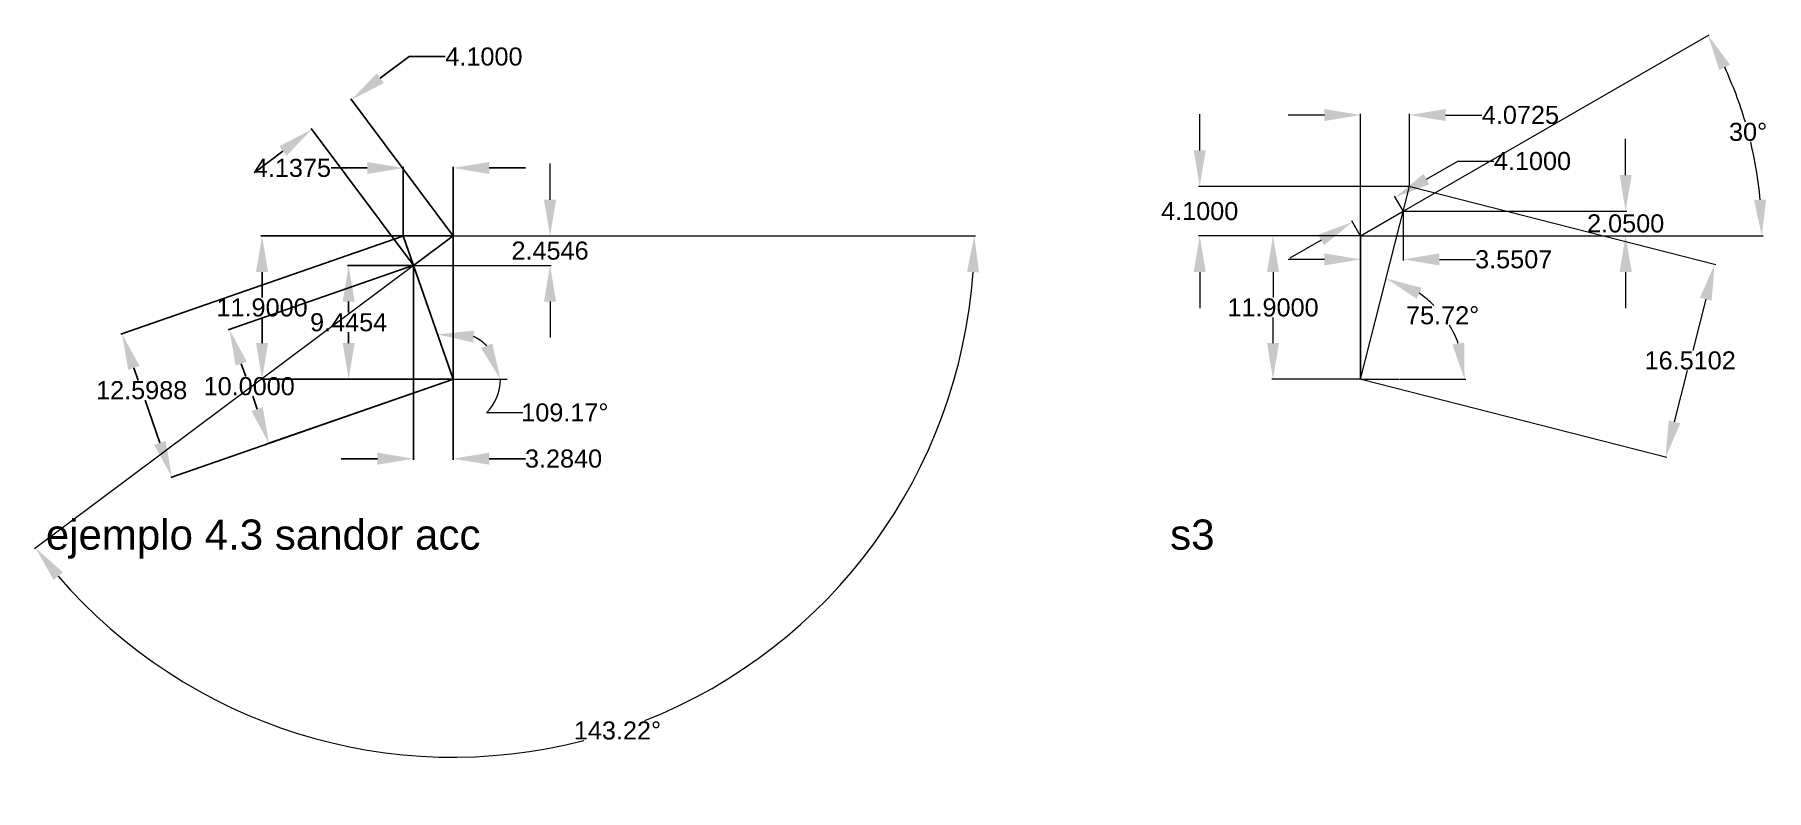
# Model space of a CAD drawing. Header units: inches. Extents: x -8 to 2100, y -439 to 297.
# Drawn here: x 1750.5 to 1894.4, y -216.3 to -153.5 of the extents above; entities that cross this region are included whole.
import ezdxf

# ---------------------------------------------------------------- set-up
doc = ezdxf.new("R2010")
doc.units = ezdxf.units.IN
doc.header["$MEASUREMENT"] = 0
doc.layers.add('AM_5', color=3, linetype='Continuous', lineweight=15)
doc.layers.add('vel', color=4, linetype='Continuous')
doc.styles.get("Standard").update_dxf_attribs({"font": 'arial.ttf'})
doc.dimstyles.new('AM_ANSI', dxfattribs={"dimtxt": 0.12, "dimasz": 0.12, "dimexe": 0.1, "dimexo": 0.05, "dimgap": 0.06, "dimtad": 0, "dimtih": 1, "dimtoh": 1, "dimdec": 4, "dimzin": 7, "dimdsep": 46, "dimtxsty": 'Standard', "dimcen": 0, "dimclrd": 256, "dimclre": 256, "dimclrt": 2, "dimadec": 0, "dimazin": 2, "dimtp": 0.1, "dimtm": 0.1, "dimtfac": 0.71, "dimtdec": 4, "dimtofl": 0, "dimtmove": 0, "dimatfit": 3, "dimfxl": 1, "dimtolj": 1, "dimtzin": 7, "dimlwd": -1, "dimlwe": -1, "dimarcsym": 1})
doc.dimstyles.new('AM_ANSI$2', dxfattribs={"dimtxt": 0.12, "dimasz": 0.12, "dimexe": 0.1, "dimexo": 0.05, "dimgap": 0.06, "dimtad": 0, "dimtih": 1, "dimtoh": 1, "dimdec": 4, "dimzin": 7, "dimdsep": 46, "dimtxsty": 'Standard', "dimcen": 0, "dimclrd": 256, "dimclre": 256, "dimclrt": 2, "dimadec": 0, "dimazin": 2, "dimtp": 0.1, "dimtm": 0.1, "dimtfac": 0.71, "dimtdec": 4, "dimtofl": 0, "dimtmove": 0, "dimatfit": 3, "dimfxl": 1, "dimtolj": 1, "dimtzin": 7, "dimlwd": -1, "dimlwe": -1, "dimarcsym": 1})

msp = doc.modelspace()

# ---------------------------------------------------------------- texts
at = {"char_height": 2.5, "attachment_point": 1}
for s, insert in [('ejemplo 4.3 sandor acc', (1751.47337, -193.79398)), ('s3', (1844.86438, -193.79398))]:
    msp.add_mtext_dynamic_manual_height_columns(s, width=148.1334139, gutter_width=1, heights=[0], dxfattribs=dict(at, insert=insert))

# ---------------------------------------------------------------- blocks, each defined once
blk = doc.blocks.new('*D59')
at = {"layer": 'AM_5', "linetype": 'ByBlock', "transparency": 16777216}
blk.add_line((1788.09, -184.91), (1791.09, -184.91), dxfattribs=at)
for start, end in [(44.834, 64.3378), (315.166, 0)]:
    blk.add_arc((1785.31, -182.14), 3.93, start, end, dxfattribs=at)
at = {"layer": 'AM_5', "transparency": 16777216}
for points in [[(1786.98, -179.09), (1787.04, -178.1), (1784.01, -178.42)], [(1788.56, -179.18), (1787.63, -179.56), (1789.24, -182.14)]]:
    blk.add_solid(points, dxfattribs=at)
at = {"layer": 'Defpoints', "color": 0, "transparency": 16777216}
for p in [(1782.02, -172.69), (1786.47, -178.38), (1785.31, -182.14), (1785.31, -182.14), (1789.81, -182.14)]:
    blk.add_point(p, dxfattribs=at)
at = {"layer": 'AM_5', "color": 2, "transparency": 16777216, "insert": (1794.59, -184.91), "char_height": 1.5, "attachment_point": 5}
blk.add_mtext('\\A1;109.17°', dxfattribs=at)
blk = doc.blocks.new('*D61')
at = {"linetype": 'ByBlock', "transparency": 16777216}
for p, q in [((1778.17, -164.6), (1775.17, -164.6)), ((1781.17, -170.19), (1781.17, -164.5)), ((1785.31, -170.19), (1785.31, -164.5)), ((1788.31, -164.6), (1791.31, -164.6))]:
    blk.add_line(p, q, dxfattribs=at)
at = {"transparency": 16777216}
for points in [[(1778.17, -164.1), (1778.17, -165.1), (1781.17, -164.6)], [(1788.31, -164.1), (1788.31, -165.1), (1785.31, -164.6)]]:
    blk.add_solid(points, dxfattribs=at)
at = {"layer": 'Defpoints', "color": 0, "transparency": 16777216}
for p in [(1781.17, -164.6), (1781.17, -170.24), (1785.31, -170.24)]:
    blk.add_point(p, dxfattribs=at)
at = {"color": 2, "transparency": 16777216, "insert": (1771.96, -164.6), "char_height": 1.5, "attachment_point": 5}
blk.add_mtext('\\A1;4.1375', dxfattribs=at)
blk = doc.blocks.new('*D62')
at = {"linetype": 'ByBlock', "transparency": 16777216}
for p, q in [((1781.12, -170.24), (1769.34, -170.24)), ((1769.44, -173.24), (1769.44, -175.36)), ((1769.44, -179.14), (1769.44, -177.02)), ((1785.26, -182.14), (1769.34, -182.14))]:
    blk.add_line(p, q, dxfattribs=at)
at = {"transparency": 16777216}
for points in [[(1768.94, -173.24), (1769.94, -173.24), (1769.44, -170.24)], [(1768.94, -179.14), (1769.94, -179.14), (1769.44, -182.14)]]:
    blk.add_solid(points, dxfattribs=at)
at = {"layer": 'Defpoints', "color": 0, "transparency": 16777216}
for p in [(1781.17, -170.24), (1769.44, -182.14), (1785.31, -182.14)]:
    blk.add_point(p, dxfattribs=at)
at = {"color": 2, "transparency": 16777216, "insert": (1769.44, -176.19), "char_height": 1.5, "attachment_point": 5}
blk.add_mtext('\\A1;11.9000', dxfattribs=at)
blk = doc.blocks.new('*D63')
at = {"linetype": 'ByBlock', "transparency": 16777216}
for p, q in [((1781.97, -172.69), (1776.53, -172.69)), ((1776.63, -175.69), (1776.63, -176.59)), ((1776.63, -179.14), (1776.63, -178.24)), ((1785.26, -182.14), (1776.53, -182.14))]:
    blk.add_line(p, q, dxfattribs=at)
at = {"transparency": 16777216}
for points in [[(1776.13, -175.69), (1777.13, -175.69), (1776.63, -172.69)], [(1776.13, -179.14), (1777.13, -179.14), (1776.63, -182.14)]]:
    blk.add_solid(points, dxfattribs=at)
at = {"layer": 'Defpoints', "color": 0, "transparency": 16777216}
for p in [(1782.02, -172.69), (1776.63, -182.14), (1785.31, -182.14)]:
    blk.add_point(p, dxfattribs=at)
at = {"color": 2, "transparency": 16777216, "insert": (1776.63, -177.42), "char_height": 1.5, "attachment_point": 5}
blk.add_mtext('\\A1;9.4454', dxfattribs=at)
blk = doc.blocks.new('*D64')
at = {"linetype": 'ByBlock', "transparency": 16777216}
for p, q in [((1782.02, -172.74), (1782.02, -188.84)), ((1785.31, -182.19), (1785.31, -188.84)), ((1779.02, -188.74), (1776.02, -188.74)), ((1788.31, -188.74), (1791.31, -188.74))]:
    blk.add_line(p, q, dxfattribs=at)
at = {"transparency": 16777216}
for points in [[(1779.02, -188.24), (1779.02, -189.24), (1782.02, -188.74)], [(1788.31, -188.24), (1788.31, -189.24), (1785.31, -188.74)]]:
    blk.add_solid(points, dxfattribs=at)
at = {"layer": 'Defpoints', "color": 0, "transparency": 16777216}
for p in [(1782.02, -172.69), (1785.31, -182.14), (1785.31, -188.74)]:
    blk.add_point(p, dxfattribs=at)
at = {"color": 2, "transparency": 16777216, "insert": (1794.48, -188.74), "char_height": 1.5, "attachment_point": 5}
blk.add_mtext('\\A1;3.2840', dxfattribs=at)
blk = doc.blocks.new('*D65')
at = {"linetype": 'ByBlock', "transparency": 16777216}
for p, q in [((1781.12, -170.26), (1757.71, -178.4)), ((1758.79, -181.2), (1759.15, -182.24)), ((1785.26, -182.16), (1761.85, -190.3)), ((1760.96, -187.43), (1759.72, -183.89))]:
    blk.add_line(p, q, dxfattribs=at)
at = {"transparency": 16777216}
for points in [[(1759.26, -181.03), (1758.32, -181.36), (1757.8, -178.36)], [(1761.43, -187.27), (1760.48, -187.59), (1761.94, -190.26)]]:
    blk.add_solid(points, dxfattribs=at)
at = {"layer": 'Defpoints', "color": 0, "transparency": 16777216}
for p in [(1781.17, -170.24), (1757.8, -178.36), (1785.31, -182.14)]:
    blk.add_point(p, dxfattribs=at)
at = {"color": 2, "transparency": 16777216, "insert": (1759.44, -183.06), "char_height": 1.5, "attachment_point": 5}
blk.add_mtext('\\A1;12.5988', dxfattribs=at)
blk = doc.blocks.new('*D66')
at = {"linetype": 'ByBlock', "transparency": 16777216}
for p, q in [((1781.97, -172.71), (1766.63, -178.05)), ((1767.71, -180.85), (1768.08, -181.91)), ((1785.26, -182.16), (1769.92, -187.49)), ((1769.03, -184.62), (1768.66, -183.56))]:
    blk.add_line(p, q, dxfattribs=at)
at = {"transparency": 16777216}
for points in [[(1768.18, -180.68), (1767.24, -181.01), (1766.73, -178.01)], [(1769.5, -184.46), (1768.55, -184.79), (1770.01, -187.46)]]:
    blk.add_solid(points, dxfattribs=at)
at = {"layer": 'Defpoints', "color": 0, "transparency": 16777216}
for p in [(1782.02, -172.69), (1785.31, -182.14), (1770.01, -187.46)]:
    blk.add_point(p, dxfattribs=at)
at = {"color": 2, "transparency": 16777216, "insert": (1768.37, -182.73), "char_height": 1.5, "attachment_point": 5}
blk.add_mtext('\\A1;10.0000', dxfattribs=at)
blk = doc.blocks.new('*D67')
at = {"linetype": 'ByBlock', "transparency": 16777216}
for p, q in [((1779.26, -157.14), (1781.66, -155.35)), ((1781.66, -155.35), (1784.66, -155.35)), ((1785.28, -170.2), (1776.8, -158.86)), ((1781.99, -172.65), (1773.51, -161.31)), ((1771.17, -163.19), (1768.77, -164.99))]:
    blk.add_line(p, q, dxfattribs=at)
at = {"transparency": 16777216}
for points in [[(1778.96, -156.74), (1779.56, -157.54), (1776.86, -158.94)], [(1770.87, -162.79), (1771.47, -163.59), (1773.57, -161.39)]]:
    blk.add_solid(points, dxfattribs=at)
at = {"layer": 'Defpoints', "color": 0, "transparency": 16777216}
for p in [(1776.86, -158.94), (1785.31, -170.24), (1782.02, -172.69)]:
    blk.add_point(p, dxfattribs=at)
at = {"color": 2, "transparency": 16777216, "insert": (1787.87, -155.35), "char_height": 1.5, "attachment_point": 5}
blk.add_mtext('\\A1;4.1000', dxfattribs=at)
blk = doc.blocks.new('*D82')
at = {"layer": 'AM_5', "linetype": 'ByBlock', "transparency": 16777216}
for p, q in [((1793.36, -167.24), (1793.36, -164.24)), ((1785.36, -170.24), (1793.46, -170.24)), ((1782.07, -172.69), (1793.46, -172.69)), ((1793.36, -175.69), (1793.36, -178.69))]:
    blk.add_line(p, q, dxfattribs=at)
at = {"layer": 'AM_5', "transparency": 16777216}
for points in [[(1792.86, -167.24), (1793.86, -167.24), (1793.36, -170.24)], [(1792.86, -175.69), (1793.86, -175.69), (1793.36, -172.69)]]:
    blk.add_solid(points, dxfattribs=at)
at = {"layer": 'Defpoints', "color": 0, "transparency": 16777216}
for p in [(1785.31, -170.24), (1793.36, -170.24), (1782.02, -172.69)]:
    blk.add_point(p, dxfattribs=at)
at = {"layer": 'AM_5', "color": 2, "transparency": 16777216, "insert": (1793.36, -171.47), "char_height": 1.5, "attachment_point": 5}
blk.add_mtext('\\A1;2.4546', dxfattribs=at)
blk = doc.blocks.new('*D93')
at = {"layer": 'AM_5', "linetype": 'ByBlock', "transparency": 16777216}
for p, q in [((1864.23, -168.24), (1864.23, -172.29)), ((1860.68, -170.29), (1860.68, -172.29)), ((1857.68, -172.19), (1854.68, -172.19)), ((1867.23, -172.19), (1870.23, -172.19))]:
    blk.add_line(p, q, dxfattribs=at)
at = {"layer": 'AM_5', "transparency": 16777216}
for points in [[(1857.68, -171.69), (1857.68, -172.69), (1860.68, -172.19)], [(1867.23, -171.69), (1867.23, -172.69), (1864.23, -172.19)]]:
    blk.add_solid(points, dxfattribs=at)
at = {"layer": 'Defpoints', "color": 0, "transparency": 16777216}
for p in [(1864.23, -168.19), (1860.68, -170.24), (1864.23, -172.19)]:
    blk.add_point(p, dxfattribs=at)
at = {"layer": 'AM_5', "color": 2, "transparency": 16777216, "insert": (1873.4, -172.19), "char_height": 1.5, "attachment_point": 5}
blk.add_mtext('\\A1;3.5507', dxfattribs=at)
blk = doc.blocks.new('*D94')
at = {"layer": 'AM_5', "linetype": 'ByBlock', "transparency": 16777216}
for p, q in [((1882.7, -165.19), (1882.7, -162.19)), ((1864.28, -168.19), (1882.8, -168.19)), ((1860.73, -170.24), (1882.8, -170.24)), ((1882.7, -173.24), (1882.7, -176.24))]:
    blk.add_line(p, q, dxfattribs=at)
at = {"layer": 'AM_5', "transparency": 16777216}
for points in [[(1882.2, -165.19), (1883.2, -165.19), (1882.7, -168.19)], [(1882.2, -173.24), (1883.2, -173.24), (1882.7, -170.24)]]:
    blk.add_solid(points, dxfattribs=at)
at = {"layer": 'Defpoints', "color": 0, "transparency": 16777216}
for p in [(1864.23, -168.19), (1882.7, -168.19), (1860.68, -170.24)]:
    blk.add_point(p, dxfattribs=at)
at = {"layer": 'AM_5', "color": 2, "transparency": 16777216, "insert": (1882.7, -169.21), "char_height": 1.5, "attachment_point": 5}
blk.add_mtext('\\A1;2.0500', dxfattribs=at)
blk = doc.blocks.new('*D95')
at = {"layer": 'AM_5', "linetype": 'ByBlock', "transparency": 16777216}
for p, q in [((1847.32, -163.14), (1847.32, -160.14)), ((1864.7, -166.14), (1847.22, -166.14)), ((1860.63, -170.24), (1847.22, -170.24)), ((1847.32, -173.24), (1847.32, -176.24))]:
    blk.add_line(p, q, dxfattribs=at)
at = {"layer": 'AM_5', "transparency": 16777216}
for points in [[(1846.82, -163.14), (1847.82, -163.14), (1847.32, -166.14)], [(1846.82, -173.24), (1847.82, -173.24), (1847.32, -170.24)]]:
    blk.add_solid(points, dxfattribs=at)
at = {"layer": 'Defpoints', "color": 0, "transparency": 16777216}
for p in [(1847.32, -166.14), (1864.75, -166.14), (1860.68, -170.24)]:
    blk.add_point(p, dxfattribs=at)
at = {"layer": 'AM_5', "color": 2, "transparency": 16777216, "insert": (1847.32, -168.19), "char_height": 1.5, "attachment_point": 5}
blk.add_mtext('\\A1;4.1000', dxfattribs=at)
blk = doc.blocks.new('*D96')
at = {"layer": 'AM_5', "linetype": 'ByBlock', "transparency": 16777216}
for p, q in [((1857.68, -160.2), (1854.68, -160.2)), ((1860.68, -170.19), (1860.68, -160.1)), ((1864.75, -166.09), (1864.75, -160.1)), ((1867.75, -160.2), (1870.75, -160.2))]:
    blk.add_line(p, q, dxfattribs=at)
at = {"layer": 'AM_5', "transparency": 16777216}
for points in [[(1857.68, -159.7), (1857.68, -160.7), (1860.68, -160.2)], [(1867.75, -159.7), (1867.75, -160.7), (1864.75, -160.2)]]:
    blk.add_solid(points, dxfattribs=at)
at = {"layer": 'Defpoints', "color": 0, "transparency": 16777216}
for p in [(1864.75, -160.2), (1864.75, -166.14), (1860.68, -170.24)]:
    blk.add_point(p, dxfattribs=at)
at = {"layer": 'AM_5', "color": 2, "transparency": 16777216, "insert": (1873.96, -160.2), "char_height": 1.5, "attachment_point": 5}
blk.add_mtext('\\A1;4.0725', dxfattribs=at)
blk = doc.blocks.new('*D97')
at = {"layer": 'AM_5', "linetype": 'ByBlock', "transparency": 16777216}
for p, q in [((1860.63, -170.24), (1853.31, -170.24)), ((1853.41, -173.24), (1853.41, -175.36)), ((1853.41, -179.14), (1853.41, -177.02)), ((1860.63, -182.14), (1853.31, -182.14))]:
    blk.add_line(p, q, dxfattribs=at)
at = {"layer": 'AM_5', "transparency": 16777216}
for points in [[(1852.91, -173.24), (1853.91, -173.24), (1853.41, -170.24)], [(1852.91, -179.14), (1853.91, -179.14), (1853.41, -182.14)]]:
    blk.add_solid(points, dxfattribs=at)
at = {"layer": 'Defpoints', "color": 0, "transparency": 16777216}
for p in [(1860.68, -170.24), (1853.41, -182.14), (1860.68, -182.14)]:
    blk.add_point(p, dxfattribs=at)
at = {"layer": 'AM_5', "color": 2, "transparency": 16777216, "insert": (1853.41, -176.19), "char_height": 1.5, "attachment_point": 5}
blk.add_mtext('\\A1;11.9000', dxfattribs=at)
blk = doc.blocks.new('*D98')
at = {"layer": 'AM_5', "linetype": 'ByBlock', "transparency": 16777216}
for p, q in [((1866.16, -165.53), (1868.76, -164.03)), ((1868.76, -164.03), (1871.76, -164.03)), ((1864.21, -168.15), (1863.51, -166.94)), ((1860.66, -170.2), (1859.96, -168.99)), ((1857.41, -170.58), (1854.81, -172.08))]:
    blk.add_line(p, q, dxfattribs=at)
at = {"layer": 'AM_5', "transparency": 16777216}
for points in [[(1865.91, -165.09), (1866.41, -165.96), (1863.56, -167.03)], [(1857.16, -170.14), (1857.66, -171.01), (1860.01, -169.08)]]:
    blk.add_solid(points, dxfattribs=at)
at = {"layer": 'Defpoints', "color": 0, "transparency": 16777216}
for p in [(1863.56, -167.03), (1864.23, -168.19), (1860.68, -170.24)]:
    blk.add_point(p, dxfattribs=at)
at = {"layer": 'AM_5', "color": 2, "transparency": 16777216, "insert": (1874.96, -164.03), "char_height": 1.5, "attachment_point": 5}
blk.add_mtext('\\A1;4.1000', dxfattribs=at)
blk = doc.blocks.new('*D99')
at = {"layer": 'AM_5', "linetype": 'ByBlock', "transparency": 16777216}
for p, q in [((1864.8, -166.15), (1890.19, -172.61)), ((1889.35, -175.5), (1888.27, -179.76)), ((1860.73, -182.15), (1886.12, -188.61)), ((1886.76, -185.68), (1887.85, -181.42))]:
    blk.add_line(p, q, dxfattribs=at)
at = {"layer": 'AM_5', "transparency": 16777216}
for points in [[(1888.87, -175.37), (1889.84, -175.62), (1890.09, -172.59)], [(1886.28, -185.56), (1887.25, -185.81), (1886.02, -188.59)]]:
    blk.add_solid(points, dxfattribs=at)
at = {"layer": 'Defpoints', "color": 0, "transparency": 16777216}
for p in [(1864.75, -166.14), (1890.09, -172.59), (1860.68, -182.14)]:
    blk.add_point(p, dxfattribs=at)
at = {"layer": 'AM_5', "color": 2, "transparency": 16777216, "insert": (1888.06, -180.59), "char_height": 1.5, "attachment_point": 5}
blk.add_mtext('\\A1;16.5102', dxfattribs=at)
blk = doc.blocks.new('*D100')
at = {"layer": 'AM_5', "linetype": 'ByBlock', "transparency": 16777216}
for p, q in [((1864.28, -168.16), (1889.63, -153.53)), ((1863.35, -170.24), (1894.11, -170.24))]:
    blk.add_line(p, q, dxfattribs=at)
for start, end in [(16.476, 24.8408), (5.1592, 13.5341)]:
    blk.add_arc((1860.68, -170.24), 33.33, start, end, dxfattribs=at)
at = {"layer": 'AM_5', "transparency": 16777216}
for points in [[(1890.48, -156.47), (1891.37, -156.01), (1889.54, -153.58)], [(1894.37, -167.22), (1893.37, -167.27), (1894.01, -170.24)]]:
    blk.add_solid(points, dxfattribs=at)
at = {"layer": 'Defpoints', "color": 0, "transparency": 16777216}
for p in [(1893.5, -164.45), (1864.23, -168.19), (1860.68, -170.24), (1860.68, -170.24), (1863.3, -170.24)]:
    blk.add_point(p, dxfattribs=at)
at = {"layer": 'AM_5', "color": 2, "transparency": 16777216, "insert": (1892.87, -161.61), "char_height": 1.5, "attachment_point": 5}
blk.add_mtext('\\A1;30°', dxfattribs=at)
blk = doc.blocks.new('*D101')
at = {"layer": 'AM_5', "linetype": 'ByBlock', "transparency": 16777216}
blk.add_line((1863.95, -182.14), (1869.42, -182.14), dxfattribs=at)
for start, end in [(45.1815, 55.7186), (20.0011, 31.2063)]:
    blk.add_arc((1860.68, -182.14), 8.64, start, end, dxfattribs=at)
at = {"layer": 'AM_5', "transparency": 16777216}
for points in [[(1865.34, -175.46), (1865.75, -174.55), (1862.81, -173.77)], [(1869.29, -179.1), (1868.31, -179.27), (1869.32, -182.14)]]:
    blk.add_solid(points, dxfattribs=at)
at = {"layer": 'Defpoints', "color": 0, "transparency": 16777216}
for p in [(1864.75, -166.14), (1868.49, -178.46), (1860.68, -182.14), (1860.68, -182.14), (1863.9, -182.14)]:
    blk.add_point(p, dxfattribs=at)
at = {"layer": 'AM_5', "color": 2, "transparency": 16777216, "insert": (1867.5, -176.84), "char_height": 1.5, "attachment_point": 5}
blk.add_mtext('\\A1;75.72°', dxfattribs=at)
blk = doc.blocks.new('*D132')
at = {"layer": 'AM_5', "linetype": 'ByBlock', "transparency": 16777216}
for p, q in [((1791.45, -170.24), (1828.7, -170.24)), ((1781.98, -172.72), (1750.55, -196.22))]:
    blk.add_line(p, q, dxfattribs=at)
for start, end in [(291.5879, 356.0288), (220.7472, 284.5269)]:
    blk.add_arc((1785.31, -170.24), 43.29, start, end, dxfattribs=at)
at = {"layer": 'AM_5', "transparency": 16777216}
for points in [[(1827.99, -173.22), (1828.99, -173.26), (1828.6, -170.24)], [(1752.12, -198.81), (1752.9, -198.18), (1750.63, -196.16)]]:
    blk.add_solid(points, dxfattribs=at)
at = {"layer": 'Defpoints', "color": 0, "transparency": 16777216}
for p in [(1779.22, -170.24), (1785.31, -170.24), (1791.4, -170.24), (1782.02, -172.69), (1781.17, -213.33)]:
    blk.add_point(p, dxfattribs=at)
at = {"layer": 'AM_5', "color": 2, "transparency": 16777216, "insert": (1798.96, -211.32), "char_height": 1.5, "attachment_point": 5}
blk.add_mtext('\\A1;143.22°', dxfattribs=at)

# ---------------------------------------------------------------- dimensions: what is measured, and where the dimension line sits
for p2, distance, picture, middle in [((1785.30538, -170.23987), 14.10918, '*D67', (1787.86548, -155.34654)), ((1785.30538, -182.13987), -16.19278, '*D66', (1768.36868, -182.73493))]:
    dim = msp.add_aligned_dim(p1=(1782.02136, -172.69449), p2=p2, distance=distance, dimstyle='AM_ANSI', override={"dimtxt": 1.5, "dimasz": 3, "dimadec": 2})
    dim.commit()
    dim.dimension.update_dxf_attribs({"geometry": picture, "text_midpoint": middle})
for base, p1, p2, picture, middle in [((1781.16792, -164.5982), (1785.30538, -170.23987), (1781.16792, -170.23987), '*D61', (1771.95853, -164.5982)), ((1785.30538, -188.73707), (1782.02136, -172.69449), (1785.30538, -182.13987), '*D64', (1794.47589, -188.73707))]:
    dim = msp.add_linear_dim(base=base, p1=p1, p2=p2, dimstyle='AM_ANSI', override={"dimtxt": 1.5, "dimasz": 3, "dimadec": 2})
    dim.commit()
    dim.dimension.update_dxf_attribs({"geometry": picture, "text_midpoint": middle})
dim = msp.add_linear_dim(base=(1757.80288, -178.36357), p1=(1785.30538, -182.13987), p2=(1781.16792, -170.23987), angle=109.1718529, dimstyle='AM_ANSI', override={"dimtxt": 1.5, "dimasz": 3, "dimadec": 2})
dim.commit()
dim.dimension.update_dxf_attribs({"geometry": '*D65', "text_midpoint": (1759.43732, -183.06448), "dimtype": 161})
for base, p1, picture, middle in [((1769.44164, -182.13987), (1781.16792, -170.23987), '*D62', (1769.44164, -176.18987)), ((1776.63141, -182.13987), (1782.02136, -172.69449), '*D63', (1776.63141, -177.41718))]:
    dim = msp.add_linear_dim(base=base, p1=p1, p2=(1785.30538, -182.13987), angle=90, dimstyle='AM_ANSI', override={"dimtxt": 1.5, "dimasz": 3, "dimadec": 2})
    dim.commit()
    dim.dimension.update_dxf_attribs({"geometry": picture, "text_midpoint": middle})
at = {"layer": 'AM_5', "color": 1}
for base, line1, line2, picture, middle in [((1893.5029, -164.4525), ((1860.68107, -170.23987), (1864.23177, -168.18987)), ((1860.68107, -170.23987), (1863.30222, -170.23987)), '*D100', (1892.8736, -161.61391)), ((1868.49412, -178.45668), ((1860.68107, -182.13987), (1864.75356, -166.13987)), ((1860.68107, -182.13987), (1863.89955, -182.13987)), '*D101', (1867.50065, -176.83865)), ((1781.16903, -213.33426), ((1779.21559, -170.23987), (1791.39518, -170.23987)), ((1782.02136, -172.69449), (1785.30538, -170.23987)), '*D132', (1798.962, -211.32189))]:
    dim = msp.add_angular_dim_2l(base=base, line1=line1, line2=line2, dimstyle='AM_ANSI$2', override={"dimtxt": 1.5, "dimasz": 3, "dimadec": 2}, dxfattribs=at)
    dim.commit()
    dim.dimension.update_dxf_attribs({"geometry": picture, "text_midpoint": middle})
at = {"layer": 'AM_5', "color": 4}
for base, p2, picture, middle in [((1864.75356, -160.19893), (1864.75356, -166.13987), '*D96', (1873.96295, -160.19893)), ((1864.23177, -172.19442), (1864.23177, -168.18987), '*D93', (1873.40484, -172.19442))]:
    dim = msp.add_linear_dim(base=base, p1=(1860.68107, -170.23987), p2=p2, dimstyle='AM_ANSI', override={"dimtxt": 1.5, "dimasz": 3, "dimadec": 2}, dxfattribs=at)
    dim.commit()
    dim.dimension.update_dxf_attribs({"geometry": picture, "text_midpoint": middle})
for base, p1, p2, picture, middle in [((1847.32163, -166.13987), (1860.68107, -170.23987), (1864.75356, -166.13987), '*D95', (1847.32163, -168.18987)), ((1882.70122, -168.18987), (1860.68107, -170.23987), (1864.23177, -168.18987), '*D94', (1882.70122, -169.21487)), ((1793.36042, -170.23987), (1782.02136, -172.69449), (1785.30538, -170.23987), '*D82', (1793.36042, -171.46718)), ((1853.41488, -182.13987), (1860.68107, -170.23987), (1860.68107, -182.13987), '*D97', (1853.41488, -176.18987))]:
    dim = msp.add_linear_dim(base=base, p1=p1, p2=p2, angle=90, dimstyle='AM_ANSI', override={"dimtxt": 1.5, "dimasz": 3, "dimadec": 2}, dxfattribs=at)
    dim.commit()
    dim.dimension.update_dxf_attribs({"geometry": picture, "text_midpoint": middle})
for p1, p2, distance, picture, middle in [((1860.68107, -170.23987), (1864.23177, -168.18987), 1.34292, '*D98', (1874.95767, -164.02687)), ((1860.68107, -182.13987), (1864.75356, -166.13987), -26.14854, '*D99', (1888.05788, -180.58982))]:
    dim = msp.add_aligned_dim(p1=p1, p2=p2, distance=distance, dimstyle='AM_ANSI', override={"dimtxt": 1.5, "dimasz": 3, "dimadec": 2}, dxfattribs=at)
    dim.commit()
    dim.dimension.update_dxf_attribs({"geometry": picture, "text_midpoint": middle})
at = {"layer": 'AM_5'}
dim = msp.add_angular_dim_2l(base=(1786.46977, -178.38271), line1=((1785.30538, -182.13987), (1782.02136, -172.69449)), line2=((1785.30538, -182.13987), (1789.81016, -182.13987)), dimstyle='AM_ANSI$2', override={"dimtxt": 1.5, "dimasz": 3, "dimadec": 2}, dxfattribs=at)
dim.commit()
dim.dimension.update_dxf_attribs({"geometry": '*D59', "text_midpoint": (1794.59477, -184.91317)})

# ---------------------------------------------------------------- linework, layer by layer
msp.add_line((1785.30538, -170.23987), (1781.16792, -170.23987))
at = {"layer": 'AM_5', "color": 4}
for p, q in [((1860.68107, -182.13987), (1864.75356, -166.13987)), ((1860.68107, -170.23987), (1864.23177, -168.18987))]:
    msp.add_line(p, q, dxfattribs=at)
at = {"layer": 'AM_5', "color": 1}
for p, q in [((1779.21559, -170.23987), (1791.39518, -170.23987)), ((1860.68107, -170.23987), (1863.30222, -170.23987)), ((1860.68107, -182.13987), (1863.89955, -182.13987))]:
    msp.add_line(p, q, dxfattribs=at)
at = {"layer": 'AM_5'}
for p, q in [((1785.30538, -170.23987), (1789.49963, -170.23987)), ((1785.30538, -182.13987), (1789.81016, -182.13987))]:
    msp.add_line(p, q, dxfattribs=at)
at = {"layer": 'vel'}
for p, q in [((1782.02136, -172.69449), (1781.16792, -170.23987)), ((1782.02136, -172.69449), (1785.30538, -170.23987)), ((1785.30538, -170.23987), (1785.30538, -182.13987)), ((1860.68107, -170.23987), (1860.68107, -182.13987)), ((1785.30538, -182.13987), (1782.02136, -172.69449))]:
    msp.add_line(p, q, dxfattribs=at)

msp.set_redraw_order([(e.dxf.handle, doc.entitydb.next_handle()) for e in msp.query("TEXT MTEXT ATTDEF DIMENSION ARC_DIMENSION")])  # texts and dimensions are drawn at this point

doc.saveas('drawing.dxf')
